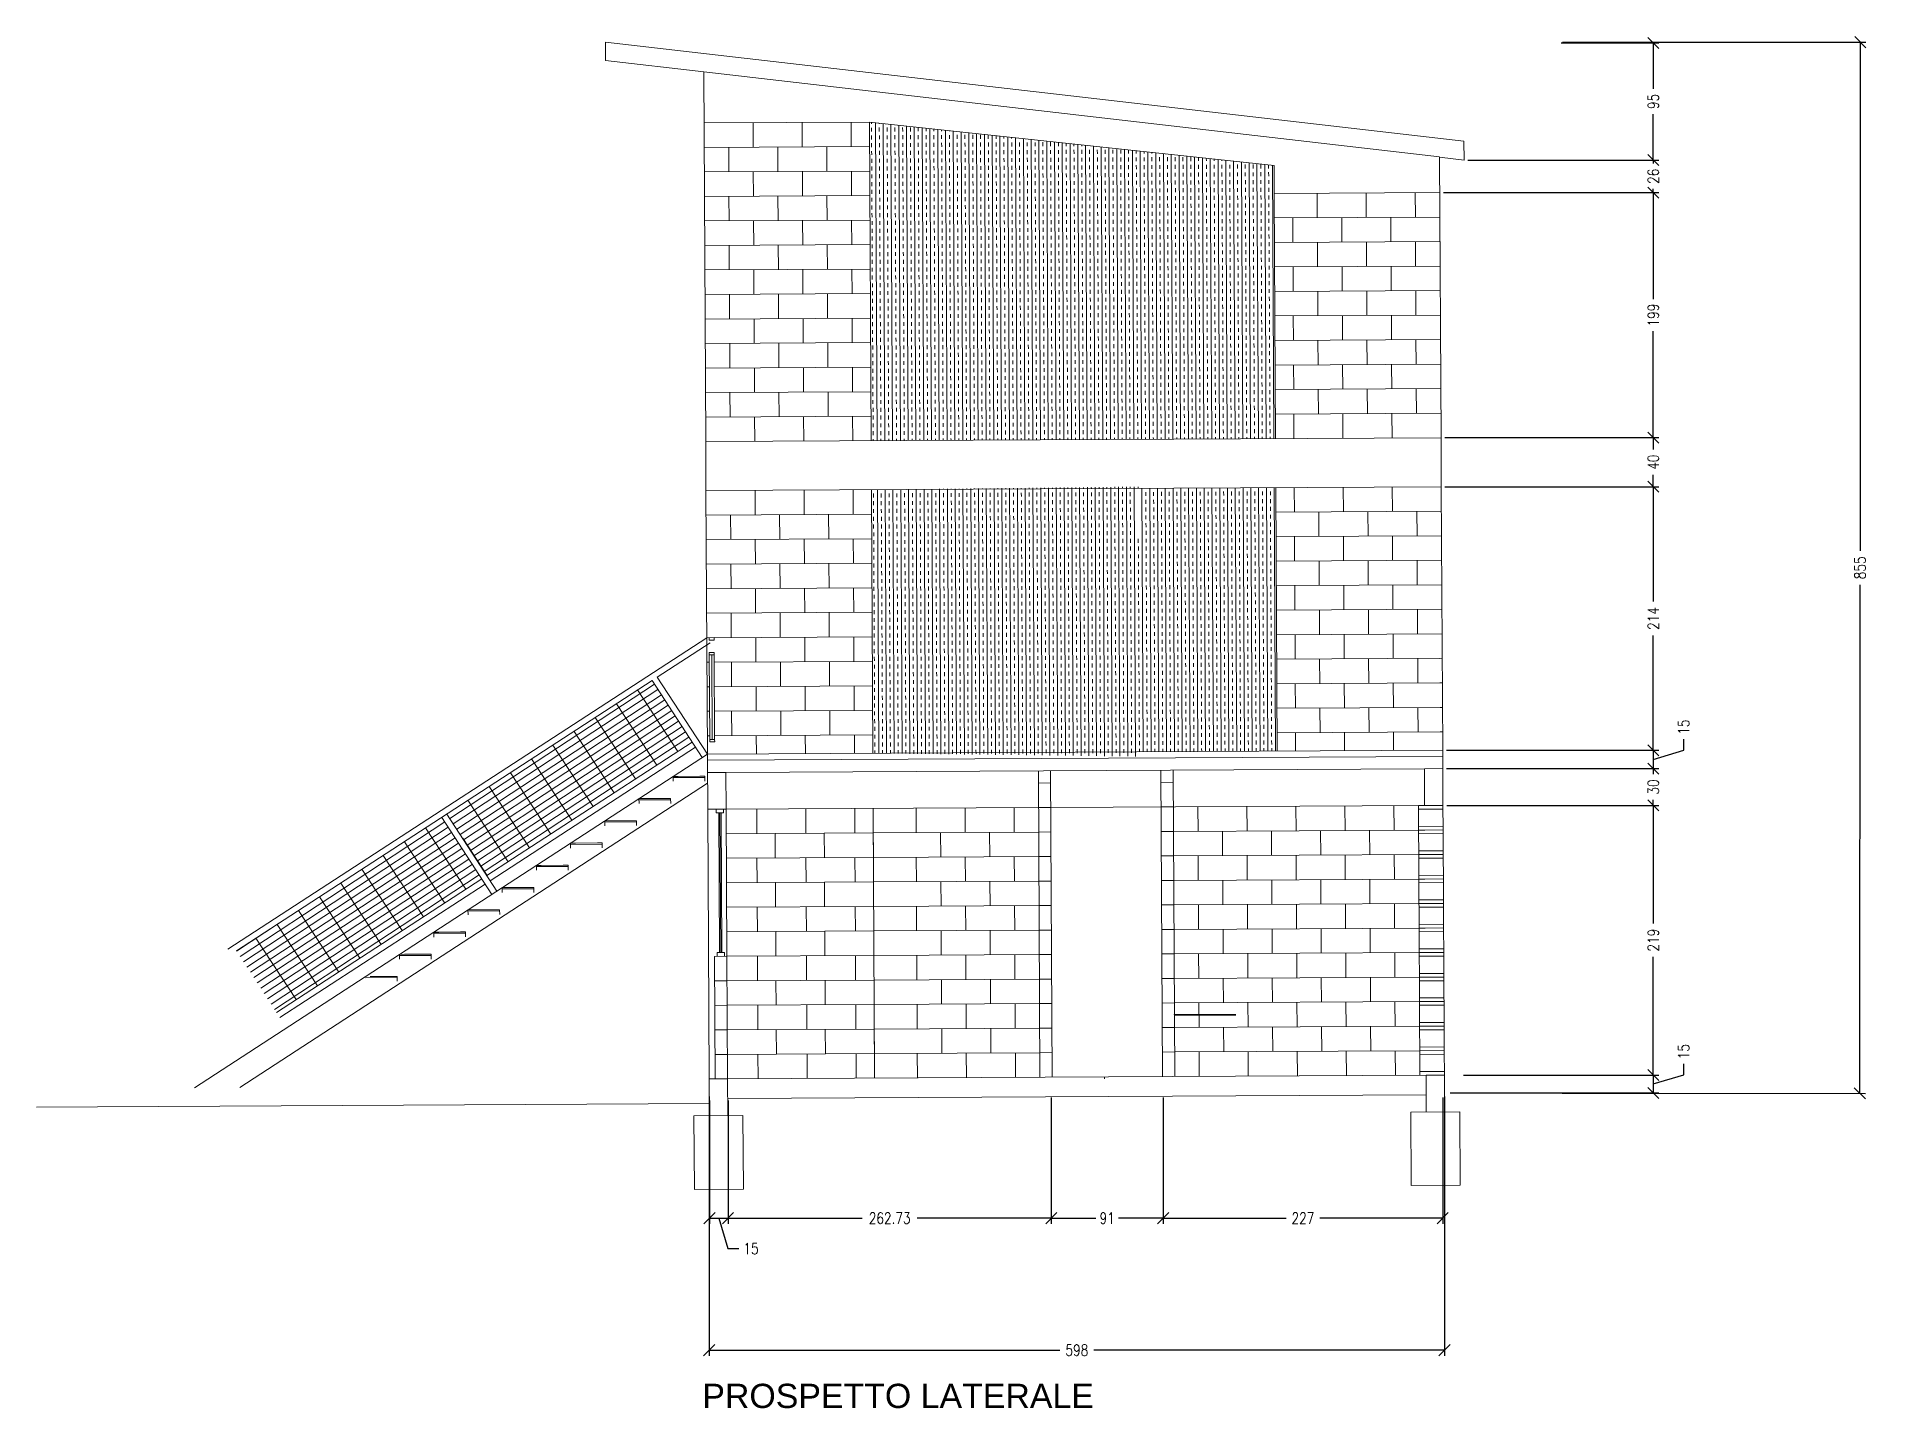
# Model space of a CAD drawing. Header units: inches. Extents: x 1.3 to 73.4, y 23.5 to 53.
# Drawn here: x 1.34 to 31.12, y 23.48 to 45.78 of the extents above; entities that cross this region are included whole.
import ezdxf

# ---------------------------------------------------------------- set-up
doc = ezdxf.new("R2010")
doc.units = ezdxf.units.IN
doc.header["$MEASUREMENT"] = 0
doc.layers.get('DEFPOINTS').update_dxf_attribs({"color": 210})
for name, color, linetype, lineweight in [('A-ANNO-NOTE', 7, 'Continuous', 35), ('A-ELEV-MBE1', 7, 'Continuous', 35), ('A-ELEV-PATT', 8, 'Continuous', 18), ('A-GLAZ-FULL', 4, 'Continuous', 25), ('A-SECT-MCUT', 7, 'Continuous', 35)]:
    doc.layers.add(name, color=color, linetype=linetype, lineweight=lineweight)
doc.styles.add('E-ROMANS', font='romans.shx', dxfattribs={"width": 0.8})
doc.styles.get("Standard").update_dxf_attribs({"font": 'Arial.ttf'})
doc.dimstyles.new('Copy of E-0050_TICK_18', dxfattribs={"dimscale": 0.001, "dimtxt": 90, "dimasz": 90, "dimexe": 45, "dimexo": 30, "dimgap": 45, "dimtad": 0, "dimlfac": 50, "dimzin": 0, "dimdsep": 46, "dimtxsty": 'E-ROMANS', "dimblk": 'OBLIQUE', "dimblk1": 'OBLIQUE', "dimblk2": 'OBLIQUE', "dimcen": 45, "dimclrd": 256, "dimclre": 256, "dimclrt": 256, "dimadec": 0, "dimazin": 0, "dimtfac": 1, "dimtmove": 1, "dimatfit": 3, "dimldrblk": 'OPEN90', "dimfxl": 1, "dimtfill": 1, "dimtolj": 1, "dimtzin": 0, "dimarcsym": 0})
doc.dimstyles.new('E-0050_TICK_18', dxfattribs={"dimscale": 0.001, "dimtxt": 90, "dimasz": 90, "dimexe": 45, "dimexo": 30, "dimgap": 45, "dimtad": 0, "dimzin": 0, "dimdsep": 46, "dimtxsty": 'E-ROMANS', "dimblk": 'OBLIQUE', "dimcen": 45, "dimclrd": 256, "dimclre": 256, "dimclrt": 256, "dimadec": 0, "dimazin": 0, "dimtfac": 1, "dimtmove": 1, "dimatfit": 3, "dimldrblk": 'OPEN90', "dimfxl": 1, "dimtfill": 1, "dimtolj": 1, "dimtzin": 0, "dimarcsym": 0})
doc.dimstyles.new('E-0200_TICK_12', dxfattribs={"dimscale": 0.001, "dimtxt": 240, "dimasz": 240, "dimexe": 120, "dimexo": 80, "dimgap": 120, "dimtad": 0, "dimzin": 0, "dimdsep": 46, "dimtxsty": 'E-ROMANS', "dimblk": 'OBLIQUE', "dimcen": 120, "dimclrd": 256, "dimclre": 256, "dimclrt": 256, "dimadec": 0, "dimazin": 0, "dimtfac": 1, "dimtmove": 1, "dimatfit": 3, "dimldrblk": 'OPEN90', "dimfxl": 1, "dimtfill": 1, "dimtolj": 1, "dimtzin": 0, "dimlwd": -1, "dimarcsym": 0})

msp = doc.modelspace()

# ---------------------------------------------------------------- texts
at = {"insert": (12.16383, 23.8812), "char_height": 0.3943707, "attachment_point": 1}
msp.add_mtext_dynamic_manual_height_columns('PROSPETTO LATERALE', width=7.5539404, gutter_width=1, heights=[0], dxfattribs=at)

# ---------------------------------------------------------------- blocks, each defined once
blk = doc.blocks.new('_Oblique')
at = {"color": 0, "linetype": 'ByBlock', "lineweight": -2}
blk.add_line((-0.5, -0.5), (0.5, 0.5), dxfattribs=at)
blk = doc.blocks.new('*D67')
at = {"lineweight": -2, "transparency": 16777216}
for p, q in [((12.275, 28.553), (12.275, 24.337)), ((24.232, 28.553), (24.232, 24.337)), ((12.275, 24.427), (17.979, 24.427)), ((24.232, 24.427), (18.529, 24.427))]:
    blk.add_line(p, q, dxfattribs=at)
at = {"layer": 'DEFPOINTS', "color": 0, "transparency": 16777216}
for p in [(12.275, 28.613), (24.232, 28.613), (24.232, 24.427)]:
    blk.add_point(p, dxfattribs=at)
at = {"lineweight": -2, "transparency": 16777216, "xscale": 0.18, "yscale": 0.18, "zscale": 0.18, "rotation": 180}
blk.add_blockref('_Oblique', (12.275, 24.427), dxfattribs=at)
at = {"lineweight": -2, "transparency": 16777216, "xscale": 0.18, "yscale": 0.18, "zscale": 0.18}
blk.add_blockref('_Oblique', (24.232, 24.427), dxfattribs=at)
at = {"lineweight": 0, "transparency": 16777216, "insert": (18.254, 24.427), "char_height": 0.18, "attachment_point": 5, "style": 'E-ROMANS', "bg_fill": 3, "box_fill_scale": 1.25, "bg_fill_color": 256, "bg_fill_true_color": 13158600, "bg_fill_transparency": 0}
blk.add_mtext('\\A1;598', dxfattribs=at)
blk = doc.blocks.new('_Open90')
at = {"color": 0, "linetype": 'ByBlock', "lineweight": -2}
for p, q in [((0, 0), (-1, 0)), ((-0.5, 0.5), (0, 0)), ((0, 0), (-0.5, -0.5))]:
    blk.add_line(p, q, dxfattribs=at)
blk = doc.blocks.new('*D68')
at = {"lineweight": -2, "transparency": 16777216}
for p, q in [((26.153, 45.695), (31.084, 45.693)), ((30.994, 45.693), (30.99, 37.422)), ((30.986, 28.601), (30.99, 36.872)), ((26.145, 28.603), (31.076, 28.601))]:
    blk.add_line(p, q, dxfattribs=at)
at = {"layer": 'DEFPOINTS', "color": 0, "transparency": 16777216}
for p in [(26.093, 45.695), (26.085, 28.603), (30.986, 28.601)]:
    blk.add_point(p, dxfattribs=at)
at = {"lineweight": -2, "transparency": 16777216, "xscale": 0.18, "yscale": 0.18, "zscale": 0.18}
for p, rotation in [((30.994, 45.693), 89.97429048976143), ((30.986, 28.601), 269.9742904897615)]:
    blk.add_blockref('_Oblique', p, dxfattribs=dict(at, rotation=rotation))
at = {"lineweight": 0, "transparency": 16777216, "insert": (30.99, 37.147), "char_height": 0.18, "attachment_point": 5, "rotation": 89.9743, "style": 'E-ROMANS', "bg_fill": 3, "box_fill_scale": 1.25, "bg_fill_color": 256, "bg_fill_true_color": 13158600, "bg_fill_transparency": 0}
blk.add_mtext('\\A1;855', dxfattribs=at)
blk = doc.blocks.new('*D69')
at = {"lineweight": -2, "transparency": 16777216}
for p, q in [((26.129, 45.681), (27.718, 45.681)), ((27.628, 45.681), (27.628, 44.936)), ((27.628, 43.777), (27.628, 44.523)), ((26.129, 43.777), (27.718, 43.777))]:
    blk.add_line(p, q, dxfattribs=at)
at = {"layer": 'DEFPOINTS', "color": 0, "transparency": 16777216}
for p in [(26.069, 45.681), (26.069, 43.777), (27.628, 43.777)]:
    blk.add_point(p, dxfattribs=at)
at = {"lineweight": -2, "transparency": 16777216, "xscale": 0.18, "yscale": 0.18, "zscale": 0.18}
for p, rotation in [((27.628, 45.681), 90), ((27.628, 43.777), 270)]:
    blk.add_blockref('_Oblique', p, dxfattribs=dict(at, rotation=rotation))
at = {"lineweight": 0, "transparency": 16777216, "insert": (27.628, 44.729), "char_height": 0.18, "attachment_point": 5, "rotation": 90, "style": 'E-ROMANS', "bg_fill": 3, "box_fill_scale": 1.25, "bg_fill_color": 256, "bg_fill_true_color": 13158600, "bg_fill_transparency": 0}
blk.add_mtext('\\A1;95', dxfattribs=at)
blk = doc.blocks.new('*D100')
at = {"lineweight": -2, "transparency": 16777216}
for p, q in [((27.628, 43.777), (27.628, 43.957)), ((24.611, 43.777), (27.718, 43.777)), ((27.628, 43.777), (27.628, 43.719)), ((24.215, 43.248), (27.718, 43.248)), ((27.628, 43.248), (27.628, 43.306)), ((27.628, 43.248), (27.628, 43.068))]:
    blk.add_line(p, q, dxfattribs=at)
at = {"layer": 'DEFPOINTS', "color": 0, "transparency": 16777216}
for p in [(24.551, 43.777), (24.155, 43.248)]:
    blk.add_point(p, dxfattribs=at)
at = {"lineweight": -2, "transparency": 16777216, "xscale": 0.18, "yscale": 0.18, "zscale": 0.18}
for p, rotation in [((27.628, 43.777), 270), ((27.628, 43.248), 90)]:
    blk.add_blockref('_Oblique', p, dxfattribs=dict(at, rotation=rotation))
at = {"lineweight": 0, "transparency": 16777216, "insert": (27.628, 43.513), "char_height": 0.18, "attachment_point": 5, "rotation": 90, "style": 'E-ROMANS', "bg_fill": 3, "box_fill_scale": 1.25, "bg_fill_color": 256, "bg_fill_true_color": 13158600, "bg_fill_transparency": 0}
blk.add_mtext('\\A1;26', dxfattribs=at)
at = {"layer": 'DEFPOINTS', "color": 0, "transparency": 16777216}
blk.add_point((27.628, 43.248), dxfattribs=at)
blk = doc.blocks.new('*D101')
at = {"lineweight": -2, "transparency": 16777216}
for p, q in [((24.215, 43.248), (27.718, 43.248)), ((27.628, 43.248), (27.628, 41.517)), ((27.628, 39.263), (27.628, 40.994)), ((24.236, 39.263), (27.718, 39.263))]:
    blk.add_line(p, q, dxfattribs=at)
at = {"layer": 'DEFPOINTS', "color": 0, "transparency": 16777216}
for p in [(24.155, 43.248), (24.176, 39.263), (27.628, 39.263)]:
    blk.add_point(p, dxfattribs=at)
at = {"lineweight": -2, "transparency": 16777216, "xscale": 0.18, "yscale": 0.18, "zscale": 0.18}
for p, rotation in [((27.628, 43.248), 90), ((27.628, 39.263), 270)]:
    blk.add_blockref('_Oblique', p, dxfattribs=dict(at, rotation=rotation))
at = {"lineweight": 0, "transparency": 16777216, "insert": (27.628, 41.255), "char_height": 0.18, "attachment_point": 5, "rotation": 90, "style": 'E-ROMANS', "bg_fill": 3, "box_fill_scale": 1.25, "bg_fill_color": 256, "bg_fill_true_color": 13158600, "bg_fill_transparency": 0}
blk.add_mtext('\\A1;199', dxfattribs=at)
blk = doc.blocks.new('*D102')
at = {"lineweight": -2, "transparency": 16777216}
for p, q in [((24.236, 39.263), (27.718, 39.263)), ((27.628, 39.263), (27.628, 39.071)), ((24.24, 38.465), (27.718, 38.465)), ((27.628, 38.465), (27.628, 38.657))]:
    blk.add_line(p, q, dxfattribs=at)
at = {"layer": 'DEFPOINTS', "color": 0, "transparency": 16777216}
for p in [(24.176, 39.263), (24.18, 38.465), (27.628, 38.465)]:
    blk.add_point(p, dxfattribs=at)
at = {"lineweight": -2, "transparency": 16777216, "xscale": 0.18, "yscale": 0.18, "zscale": 0.18}
for p, rotation in [((27.628, 39.263), 90), ((27.628, 38.465), 270)]:
    blk.add_blockref('_Oblique', p, dxfattribs=dict(at, rotation=rotation))
at = {"lineweight": 0, "transparency": 16777216, "insert": (27.628, 38.864), "char_height": 0.18, "attachment_point": 5, "rotation": 90, "style": 'E-ROMANS', "bg_fill": 3, "box_fill_scale": 1.25, "bg_fill_color": 256, "bg_fill_true_color": 13158600, "bg_fill_transparency": 0}
blk.add_mtext('\\A1;40', dxfattribs=at)
blk = doc.blocks.new('*D103')
at = {"lineweight": -2, "transparency": 16777216}
for p, q in [((24.24, 38.465), (27.718, 38.465)), ((27.628, 38.465), (27.628, 36.602)), ((27.628, 34.181), (27.628, 36.045)), ((24.263, 34.181), (27.718, 34.181))]:
    blk.add_line(p, q, dxfattribs=at)
at = {"layer": 'DEFPOINTS', "color": 0, "transparency": 16777216}
for p in [(24.18, 38.465), (24.203, 34.181), (27.628, 34.181)]:
    blk.add_point(p, dxfattribs=at)
at = {"lineweight": -2, "transparency": 16777216, "xscale": 0.18, "yscale": 0.18, "zscale": 0.18}
for p, rotation in [((27.628, 38.465), 90), ((27.628, 34.181), 270)]:
    blk.add_blockref('_Oblique', p, dxfattribs=dict(at, rotation=rotation))
at = {"lineweight": 0, "transparency": 16777216, "insert": (27.628, 36.323), "char_height": 0.18, "attachment_point": 5, "rotation": 90, "style": 'E-ROMANS', "bg_fill": 3, "box_fill_scale": 1.25, "bg_fill_color": 256, "bg_fill_true_color": 13158600, "bg_fill_transparency": 0}
blk.add_mtext('\\A1;214', dxfattribs=at)
blk = doc.blocks.new('*D104')
at = {"lineweight": -2, "transparency": 16777216}
for p, q in [((28.123, 34.18), (28.123, 34.36)), ((24.263, 34.181), (27.718, 34.181)), ((27.628, 34.181), (27.628, 33.882)), ((27.628, 34.031), (28.123, 34.18)), ((24.264, 33.882), (27.718, 33.882))]:
    blk.add_line(p, q, dxfattribs=at)
at = {"layer": 'DEFPOINTS', "color": 0, "transparency": 16777216}
for p in [(24.203, 34.181), (24.204, 33.882), (27.628, 33.882)]:
    blk.add_point(p, dxfattribs=at)
at = {"lineweight": -2, "transparency": 16777216, "xscale": 0.18, "yscale": 0.18, "zscale": 0.18}
for p, rotation in [((27.628, 34.181), 90), ((27.628, 33.882), 270)]:
    blk.add_blockref('_Oblique', p, dxfattribs=dict(at, rotation=rotation))
at = {"lineweight": 0, "transparency": 16777216, "insert": (28.123, 34.556), "char_height": 0.18, "attachment_point": 5, "rotation": 90, "style": 'E-ROMANS', "bg_fill": 3, "box_fill_scale": 1.25, "bg_fill_color": 256, "bg_fill_true_color": 13158600, "bg_fill_transparency": 0}
blk.add_mtext('\\A1;15', dxfattribs=at)
blk = doc.blocks.new('*D105')
at = {"lineweight": -2, "transparency": 16777216}
for p, q in [((24.264, 33.882), (27.718, 33.882)), ((27.628, 33.882), (27.628, 33.79)), ((27.628, 33.284), (27.628, 33.376)), ((24.268, 33.284), (27.718, 33.284))]:
    blk.add_line(p, q, dxfattribs=at)
at = {"layer": 'DEFPOINTS', "color": 0, "transparency": 16777216}
for p in [(24.204, 33.882), (24.208, 33.284)]:
    blk.add_point(p, dxfattribs=at)
at = {"lineweight": -2, "transparency": 16777216, "xscale": 0.18, "yscale": 0.18, "zscale": 0.18}
for p, rotation in [((27.628, 33.882), 90), ((27.628, 33.284), 270)]:
    blk.add_blockref('_Oblique', p, dxfattribs=dict(at, rotation=rotation))
at = {"lineweight": 0, "transparency": 16777216, "insert": (27.628, 33.583), "char_height": 0.18, "attachment_point": 5, "rotation": 90, "style": 'E-ROMANS', "bg_fill": 3, "box_fill_scale": 1.25, "bg_fill_color": 256, "bg_fill_true_color": 13158600, "bg_fill_transparency": 0}
blk.add_mtext('\\A1;30', dxfattribs=at)
at = {"layer": 'DEFPOINTS', "color": 0, "transparency": 16777216}
blk.add_point((27.628, 33.284), dxfattribs=at)
blk = doc.blocks.new('*D106')
at = {"lineweight": -2, "transparency": 16777216}
for p, q in [((24.268, 33.284), (27.718, 33.284)), ((27.628, 33.284), (27.628, 31.364)), ((27.628, 28.901), (27.628, 30.821)), ((24.54, 28.901), (27.718, 28.901))]:
    blk.add_line(p, q, dxfattribs=at)
at = {"layer": 'DEFPOINTS', "color": 0, "transparency": 16777216}
for p in [(24.208, 33.284), (24.48, 28.901), (27.628, 28.901)]:
    blk.add_point(p, dxfattribs=at)
at = {"lineweight": -2, "transparency": 16777216, "xscale": 0.18, "yscale": 0.18, "zscale": 0.18}
for p, rotation in [((27.628, 33.284), 90), ((27.628, 28.901), 270)]:
    blk.add_blockref('_Oblique', p, dxfattribs=dict(at, rotation=rotation))
at = {"lineweight": 0, "transparency": 16777216, "insert": (27.628, 31.093), "char_height": 0.18, "attachment_point": 5, "rotation": 90, "style": 'E-ROMANS', "bg_fill": 3, "box_fill_scale": 1.25, "bg_fill_color": 256, "bg_fill_true_color": 13158600, "bg_fill_transparency": 0}
blk.add_mtext('\\A1;219', dxfattribs=at)
blk = doc.blocks.new('*D107')
at = {"lineweight": -2, "transparency": 16777216}
for p, q in [((24.54, 28.901), (27.718, 28.901)), ((27.628, 28.756), (28.123, 28.904)), ((27.628, 28.901), (27.628, 28.61)), ((28.123, 28.904), (28.123, 29.084)), ((24.323, 28.61), (27.718, 28.61))]:
    blk.add_line(p, q, dxfattribs=at)
at = {"layer": 'DEFPOINTS', "color": 0, "transparency": 16777216}
for p in [(24.48, 28.901), (24.263, 28.61), (27.628, 28.61)]:
    blk.add_point(p, dxfattribs=at)
at = {"lineweight": -2, "transparency": 16777216, "xscale": 0.18, "yscale": 0.18, "zscale": 0.18}
for p, rotation in [((27.628, 28.901), 90), ((27.628, 28.61), 270)]:
    blk.add_blockref('_Oblique', p, dxfattribs=dict(at, rotation=rotation))
at = {"lineweight": 0, "transparency": 16777216, "insert": (28.123, 29.28), "char_height": 0.18, "attachment_point": 5, "rotation": 90, "style": 'E-ROMANS', "bg_fill": 3, "box_fill_scale": 1.25, "bg_fill_color": 256, "bg_fill_true_color": 13158600, "bg_fill_transparency": 0}
blk.add_mtext('\\A1;15', dxfattribs=at)
blk = doc.blocks.new('*D63')
at = {"lineweight": -2, "transparency": 16777216}
for p, q in [((12.28, 28.484), (12.28, 26.484)), ((12.583, 28.484), (12.583, 26.484)), ((12.28, 26.574), (12.583, 26.574)), ((12.432, 26.574), (12.58, 26.079)), ((12.58, 26.079), (12.76, 26.079))]:
    blk.add_line(p, q, dxfattribs=at)
at = {"layer": 'DEFPOINTS', "color": 0, "transparency": 16777216}
for p in [(12.28, 28.544), (12.583, 28.544), (12.583, 26.574)]:
    blk.add_point(p, dxfattribs=at)
at = {"lineweight": -2, "transparency": 16777216, "xscale": 0.18, "yscale": 0.18, "zscale": 0.18, "rotation": 180}
blk.add_blockref('_Oblique', (12.28, 26.574), dxfattribs=at)
at = {"lineweight": -2, "transparency": 16777216, "xscale": 0.18, "yscale": 0.18, "zscale": 0.18}
blk.add_blockref('_Oblique', (12.583, 26.574), dxfattribs=at)
at = {"lineweight": 0, "transparency": 16777216, "insert": (12.956, 26.079), "char_height": 0.18, "attachment_point": 5, "style": 'E-ROMANS', "bg_fill": 3, "box_fill_scale": 1.25, "bg_fill_color": 256, "bg_fill_true_color": 13158600, "bg_fill_transparency": 0}
blk.add_mtext('\\A1;15', dxfattribs=at)
blk = doc.blocks.new('*D64')
at = {"lineweight": -2, "transparency": 16777216}
for p, q in [((12.583, 28.484), (12.583, 26.484)), ((17.838, 28.534), (17.838, 26.484)), ((12.583, 26.574), (14.764, 26.574)), ((17.838, 26.574), (15.657, 26.574))]:
    blk.add_line(p, q, dxfattribs=at)
at = {"layer": 'DEFPOINTS', "color": 0, "transparency": 16777216}
for p in [(12.583, 28.544), (17.838, 28.594), (17.838, 26.574)]:
    blk.add_point(p, dxfattribs=at)
at = {"lineweight": -2, "transparency": 16777216, "xscale": 0.18, "yscale": 0.18, "zscale": 0.18, "rotation": 180}
blk.add_blockref('_Oblique', (12.583, 26.574), dxfattribs=at)
at = {"lineweight": -2, "transparency": 16777216, "xscale": 0.18, "yscale": 0.18, "zscale": 0.18}
blk.add_blockref('_Oblique', (17.838, 26.574), dxfattribs=at)
at = {"lineweight": 0, "transparency": 16777216, "insert": (15.21, 26.574), "char_height": 0.18, "attachment_point": 5, "style": 'E-ROMANS', "bg_fill": 3, "box_fill_scale": 1.25, "bg_fill_color": 256, "bg_fill_true_color": 13158600, "bg_fill_transparency": 0}
blk.add_mtext('\\A1;262.73', dxfattribs=at)
blk = doc.blocks.new('*D65')
at = {"lineweight": -2, "transparency": 16777216}
for p, q in [((17.838, 28.534), (17.838, 26.484)), ((19.657, 28.534), (19.657, 26.484)), ((17.838, 26.574), (18.561, 26.574)), ((19.657, 26.574), (18.933, 26.574))]:
    blk.add_line(p, q, dxfattribs=at)
at = {"layer": 'DEFPOINTS', "color": 0, "transparency": 16777216}
for p in [(17.838, 28.594), (19.657, 28.594), (19.657, 26.574)]:
    blk.add_point(p, dxfattribs=at)
at = {"lineweight": -2, "transparency": 16777216, "xscale": 0.18, "yscale": 0.18, "zscale": 0.18, "rotation": 180}
blk.add_blockref('_Oblique', (17.838, 26.574), dxfattribs=at)
at = {"lineweight": -2, "transparency": 16777216, "xscale": 0.18, "yscale": 0.18, "zscale": 0.18}
blk.add_blockref('_Oblique', (19.657, 26.574), dxfattribs=at)
at = {"lineweight": 0, "transparency": 16777216, "insert": (18.747, 26.574), "char_height": 0.18, "attachment_point": 5, "style": 'E-ROMANS', "bg_fill": 3, "box_fill_scale": 1.25, "bg_fill_color": 256, "bg_fill_true_color": 13158600, "bg_fill_transparency": 0}
blk.add_mtext('\\A1;91', dxfattribs=at)
blk = doc.blocks.new('*D66')
at = {"lineweight": -2, "transparency": 16777216}
for p, q in [((19.657, 28.534), (19.657, 26.484)), ((24.204, 28.534), (24.204, 26.484)), ((19.657, 26.574), (21.655, 26.574)), ((24.204, 26.574), (22.205, 26.574))]:
    blk.add_line(p, q, dxfattribs=at)
at = {"layer": 'DEFPOINTS', "color": 0, "transparency": 16777216}
for p in [(19.657, 28.594), (24.204, 28.594), (24.204, 26.574)]:
    blk.add_point(p, dxfattribs=at)
at = {"lineweight": -2, "transparency": 16777216, "xscale": 0.18, "yscale": 0.18, "zscale": 0.18, "rotation": 180}
blk.add_blockref('_Oblique', (19.657, 26.574), dxfattribs=at)
at = {"lineweight": -2, "transparency": 16777216, "xscale": 0.18, "yscale": 0.18, "zscale": 0.18}
blk.add_blockref('_Oblique', (24.204, 26.574), dxfattribs=at)
at = {"lineweight": 0, "transparency": 16777216, "insert": (21.93, 26.574), "char_height": 0.18, "attachment_point": 5, "style": 'E-ROMANS', "bg_fill": 3, "box_fill_scale": 1.25, "bg_fill_color": 256, "bg_fill_true_color": 13158600, "bg_fill_transparency": 0}
blk.add_mtext('\\A1;227', dxfattribs=at)

# ---------------------------------------------------------------- dimensions: what is measured, and where the dimension line sits
at = {"color": 7, "lineweight": 0}
dim = msp.add_aligned_dim(p1=(26.09274, 45.69512), p2=(26.08507, 28.60296), distance=4.9009, dimstyle='Copy of E-0050_TICK_18', override={"dimscale": 0.002, "dimdec": 0}, dxfattribs=at)
dim.commit()
dim.dimension.update_dxf_attribs({"geometry": '*D68', "text_midpoint": (30.98981, 37.14684)})

# ---------------------------------------------------------------- hatches: boundary and pattern name
at = {"layer": 'A-ELEV-PATT', "lineweight": 0}
h = msp.add_hatch(dxfattribs=at)
h.set_pattern_fill('TRANS', scale=0.019928, angle=0.303195, style=0)
h.set_pattern_definition([(90.303195, (609.73871, -73.08562), (-0.126543666, -0.000669643), []), (90.303195, (609.67544, -73.08596), (-0.126543666, -0.000669643), [0.06327272, -0.06327272])])
h.paths.add_polyline_path([(21.46452, 43.23396), (21.46212, 43.68712), (14.8819, 44.39484), (14.90932, 39.21353), (21.48561, 39.24833)])
h.paths.add_polyline_path([(19.26017, 38.46544), (14.91354, 38.4164), (14.93621, 34.13185), (19.22076, 34.08125)])
h.paths.add_polyline_path([(21.48983, 38.4512), (19.19809, 38.43908), (19.22076, 34.15453), (21.5125, 34.16665)])
h = msp.add_hatch(dxfattribs=at)
h.set_pattern_fill('GRATE', scale=0.129535, angle=123.303195, style=0)
h.set_pattern_definition([(213.303195, (609.73871, -73.08562), (0.056454312, -0.085933034), []), (303.303195, (609.7387, -73.08562), (0.34373214, 0.22581725), [])])
h.paths.add_polyline_path([(11.99941, 34.31388), (11.34847, 35.31478), (8.01025, 33.14373), (8.66119, 32.14284)])
h.paths.add_polyline_path([(7.92672, 33.08941), (4.5885, 30.91836), (5.23944, 29.91746), (8.57766, 32.08851)])

# ---------------------------------------------------------------- linework, layer by layer
at = {"color": 7, "lineweight": 0}
msp.add_line((18.70573, 28.83666), (18.70573, 28.8707), dxfattribs=at)
at = {"layer": 'A-ELEV-MBE1', "color": 7, "lineweight": 0}
for p, q in [((12.21902, 39.19929), (12.18722, 45.2092)), ((12.98873, 44.38483), (12.99084, 43.98626)), ((13.78586, 44.38904), (13.78797, 43.99048)), ((14.58298, 44.39326), (14.58509, 43.9947)), ((14.8819, 44.39484), (14.90932, 39.21353)), ((21.46212, 43.68712), (14.8819, 44.39484)), ((12.59228, 43.98415), (12.59439, 43.58559)), ((13.3894, 43.98837), (13.39151, 43.58981)), ((14.18653, 43.99259), (14.18864, 43.59403)), ((24.15177, 43.82315), (24.17591, 39.26257)), ((12.99295, 43.5877), (12.99506, 43.18914)), ((13.79007, 43.59192), (13.79218, 43.19336)), ((14.5872, 43.59614), (14.58931, 43.19757)), ((21.46452, 43.23396), (21.46212, 43.68712)), ((13.39362, 43.19125), (13.39573, 42.79268)), ((14.19075, 43.19547), (14.19286, 42.7969)), ((21.46452, 43.23396), (21.48561, 39.24833)), ((22.162, 43.23765), (22.16411, 42.83909)), ((22.95913, 43.24187), (22.96124, 42.8433)), ((23.75625, 43.24608), (23.75836, 42.84752)), ((12.5965, 43.18703), (12.5986, 42.78847)), ((12.99717, 42.79058), (12.99928, 42.39201)), ((13.79429, 42.79479), (13.7964, 42.39623)), ((14.59142, 42.79901), (14.59353, 42.40045)), ((21.76555, 42.83698), (21.76766, 42.43841)), ((22.56267, 42.84119), (22.56478, 42.44263)), ((23.3598, 42.84541), (23.36191, 42.44685)), ((12.60071, 42.3899), (12.60282, 41.99134)), ((13.39784, 42.39412), (13.39995, 41.99556)), ((14.19496, 42.39834), (14.19707, 41.99978)), ((22.16622, 42.44052), (22.16833, 42.04196)), ((22.96334, 42.44474), (22.96545, 42.04618)), ((23.76047, 42.44896), (23.76258, 42.0504)), ((14.59564, 42.00189), (14.59775, 41.60332)), ((21.76977, 42.03985), (21.77187, 41.64129)), ((22.56689, 42.04407), (22.569, 41.64551)), ((23.36402, 42.04829), (23.36613, 41.64972)), ((13.00139, 41.99345), (13.00349, 41.59489)), ((13.79851, 41.99767), (13.80062, 41.59911)), ((12.60493, 41.59278), (12.60704, 41.19422)), ((13.40206, 41.597), (13.40417, 41.19843)), ((14.19918, 41.60121), (14.20129, 41.20265)), ((22.17044, 41.6434), (22.17255, 41.24483)), ((22.96756, 41.64762), (22.96967, 41.24905)), ((23.76469, 41.65183), (23.7668, 41.25327)), ((13.0056, 41.19632), (13.00771, 40.79776)), ((13.80273, 41.20054), (13.80484, 40.80198)), ((14.59985, 41.20476), (14.60196, 40.8062)), ((21.77398, 41.24273), (21.77609, 40.84416)), ((22.57111, 41.24694), (22.57322, 40.84838)), ((23.36823, 41.25116), (23.37034, 40.8526)), ((22.17466, 40.84627), (22.17676, 40.44771)), ((22.97178, 40.85049), (22.97389, 40.45193)), ((23.76891, 40.85471), (23.77102, 40.45615)), ((12.60915, 40.79565), (12.61126, 40.39709)), ((13.40628, 40.79987), (13.40838, 40.40131)), ((14.2034, 40.80409), (14.20551, 40.40553)), ((13.00982, 40.3992), (13.01193, 40.00064)), ((13.80695, 40.40342), (13.80906, 40.00485)), ((14.60407, 40.40764), (14.60618, 40.00907)), ((21.7782, 40.4456), (21.78031, 40.04704)), ((22.57533, 40.44982), (22.57744, 40.05126)), ((23.37245, 40.45404), (23.37456, 40.05547)), ((12.61337, 39.99853), (12.61548, 39.59996)), ((13.41049, 40.00275), (13.4126, 39.60418)), ((14.20762, 40.00696), (14.20973, 39.6084)), ((22.17887, 40.04915), (22.18098, 39.65058)), ((22.976, 40.05336), (22.97811, 39.6548)), ((23.77312, 40.05758), (23.77523, 39.65902)), ((21.78242, 39.64847), (21.78453, 39.24991)), ((22.57955, 39.65269), (22.58165, 39.25413)), ((23.37667, 39.65691), (23.37878, 39.25835)), ((13.01404, 39.60207), (13.01615, 39.20351)), ((13.81117, 39.60629), (13.81327, 39.20773)), ((14.60829, 39.61051), (14.6104, 39.21195)), ((24.17591, 39.26257), (12.21902, 39.19929)), ((12.21902, 39.19929), (12.22324, 38.40217)), ((24.17591, 39.26257), (24.18012, 38.46544)), ((12.22324, 38.40217), (24.18012, 38.46544)), ((21.48983, 38.4512), (21.5125, 34.16665)), ((21.78875, 38.45279), (21.79086, 38.05422)), ((22.58587, 38.457), (22.58798, 38.05844)), ((23.383, 38.46122), (23.38511, 38.06266)), ((24.2028, 34.18089), (24.18012, 38.46544)), ((12.22324, 38.40217), (12.24591, 34.11762)), ((13.02037, 38.40639), (13.02248, 38.00782)), ((13.81749, 38.4106), (13.8196, 38.01204)), ((14.61462, 38.41482), (14.61673, 38.01626)), ((14.91354, 38.4164), (14.93621, 34.13185)), ((14.91354, 38.4164), (14.93621, 34.13185)), ((12.62391, 38.00571), (12.62602, 37.60715)), ((13.42104, 38.00993), (13.42315, 37.61137)), ((14.21816, 38.01415), (14.22027, 37.61559)), ((22.18942, 38.05633), (22.19153, 37.65777)), ((22.98654, 38.06055), (22.98865, 37.66199)), ((23.78367, 38.06477), (23.78578, 37.66621)), ((13.02459, 37.60926), (13.02669, 37.2107)), ((13.82171, 37.61348), (13.82382, 37.21492)), ((14.61884, 37.6177), (14.62095, 37.21913)), ((21.79297, 37.65566), (21.79507, 37.2571)), ((22.59009, 37.65988), (22.5922, 37.26132)), ((23.38722, 37.6641), (23.38933, 37.26553)), ((22.19364, 37.25921), (22.19575, 36.86064)), ((22.99076, 37.26343), (22.99287, 36.86486)), ((23.78789, 37.26764), (23.79, 36.86908)), ((12.62813, 37.20859), (12.63024, 36.81003)), ((13.42526, 37.21281), (13.42737, 36.81424)), ((14.22238, 37.21702), (14.22449, 36.81846)), ((13.0288, 36.81213), (13.03091, 36.41357)), ((13.82593, 36.81635), (13.82804, 36.41779)), ((14.62305, 36.82057), (14.62516, 36.42201)), ((21.79718, 36.85854), (21.79929, 36.45997)), ((22.59431, 36.86275), (22.59642, 36.46419)), ((23.39143, 36.86697), (23.39354, 36.46841)), ((12.63235, 36.41146), (12.63446, 36.0129)), ((13.42948, 36.41568), (13.43158, 36.01712)), ((14.2266, 36.4199), (14.22871, 36.02134)), ((22.19786, 36.46208), (22.19996, 36.06352)), ((22.99498, 36.4663), (22.99709, 36.06774)), ((23.79211, 36.47052), (23.79422, 36.07196)), ((21.8014, 36.06141), (21.80351, 35.66285)), ((22.59853, 36.06563), (22.60064, 35.66707)), ((23.39565, 36.06985), (23.39776, 35.67128)), ((12.2359, 36.01079), (4.45064, 30.94756)), ((12.29022, 35.92726), (11.432, 35.3691)), ((13.03302, 36.01501), (13.03513, 35.61645)), ((13.83015, 36.01923), (13.83226, 35.62066)), ((14.62727, 36.02345), (14.62938, 35.62488)), ((12.63657, 35.61434), (12.63868, 35.21577)), ((13.43369, 35.61856), (13.4358, 35.21999)), ((14.23082, 35.62277), (14.23293, 35.22421)), ((22.20207, 35.66496), (22.20418, 35.26639)), ((22.9992, 35.66917), (23.00131, 35.27061)), ((23.79632, 35.67339), (23.79843, 35.27483)), ((11.34847, 35.31478), (4.5885, 30.91836)), ((13.03724, 35.21788), (13.03935, 34.81932)), ((13.83437, 35.2221), (13.83647, 34.82354)), ((14.63149, 35.22632), (14.6336, 34.82776)), ((21.80562, 35.26428), (21.80773, 34.86572)), ((22.60275, 35.2685), (22.60485, 34.86994)), ((23.39987, 35.27272), (23.40198, 34.87416)), ((22.20629, 34.86783), (22.2084, 34.46927)), ((23.00342, 34.87205), (23.00553, 34.47349)), ((23.80054, 34.87627), (23.80265, 34.4777)), ((12.64079, 34.81721), (12.6429, 34.41865)), ((13.43791, 34.82143), (13.44002, 34.42287)), ((14.23504, 34.82565), (14.23715, 34.42709)), ((11.99941, 34.31388), (8.66119, 32.14284)), ((13.04146, 34.42076), (13.04304, 34.12184)), ((13.83858, 34.42498), (13.84017, 34.12605)), ((14.63571, 34.42919), (14.63729, 34.13027)), ((21.80984, 34.46716), (21.81142, 34.16824)), ((22.60696, 34.47138), (22.60855, 34.17245)), ((23.40409, 34.4756), (23.40567, 34.17667)), ((12.24591, 34.11762), (3.90457, 28.69273)), ((12.05373, 34.23035), (8.71552, 32.05931)), ((12.24644, 34.01798), (12.24591, 34.11762)), ((24.2028, 34.18089), (24.20332, 34.08125)), ((11.68993, 33.73603), (12.20479, 33.73876)), ((11.76954, 33.75638), (12.12497, 33.75826)), ((12.24842, 33.6438), (4.64162, 28.69663)), ((11.13384, 33.37437), (11.6487, 33.3771)), ((11.21345, 33.39472), (11.56888, 33.3966)), ((12.25066, 33.22085), (12.27386, 28.83666)), ((12.54958, 33.22243), (17.63126, 33.24932)), ((13.04779, 33.22507), (13.04989, 32.82651)), ((13.84491, 33.22929), (13.84702, 32.83073)), ((14.64204, 33.23351), (14.64415, 32.83494)), ((15.63844, 33.23878), (15.64055, 32.84022)), ((16.43557, 33.243), (16.43768, 32.84443)), ((17.23269, 33.24722), (17.2348, 32.84865)), ((17.83054, 33.25038), (23.90862, 33.28254)), ((20.22191, 33.26303), (20.22402, 32.86447)), ((21.01904, 33.26725), (21.02115, 32.86869)), ((21.81617, 33.27147), (21.81827, 32.87291)), ((22.61329, 33.27569), (22.6154, 32.87713)), ((23.41042, 33.27991), (23.41253, 32.88134)), ((23.8093, 33.22223), (23.81077, 32.94324)), ((24.20786, 33.22434), (24.20933, 32.94535)), ((10.57775, 33.01271), (11.09261, 33.01544)), ((10.65736, 33.03306), (11.01279, 33.03494)), ((13.34882, 32.82809), (13.35093, 32.42953)), ((14.14594, 32.83231), (14.14805, 32.43374)), ((14.94307, 32.83653), (17.63337, 32.85076)), ((14.94307, 32.83653), (14.94518, 32.43796)), ((16.03912, 32.84233), (16.04122, 32.44376)), ((16.83624, 32.84654), (16.83835, 32.44798)), ((20.62259, 32.86658), (20.6247, 32.46802)), ((21.41971, 32.8708), (21.42182, 32.47224)), ((22.21684, 32.87502), (22.21895, 32.47645)), ((23.01396, 32.87924), (23.01607, 32.48067)), ((23.81141, 32.82367), (23.81288, 32.54468)), ((24.20997, 32.82578), (24.21144, 32.54678)), ((10.02166, 32.65105), (10.53652, 32.65378)), ((10.10127, 32.6714), (10.4567, 32.67328)), ((21.02326, 32.47013), (21.02537, 32.07156)), ((21.82038, 32.47435), (21.82249, 32.07578)), ((22.61751, 32.47856), (22.61962, 32.08)), ((23.41464, 32.48278), (23.41674, 32.08422)), ((9.46557, 32.28939), (9.98043, 32.29212)), ((9.54518, 32.30974), (9.90061, 32.31162)), ((13.052, 32.42794), (13.05411, 32.02938)), ((13.84913, 32.43216), (13.85124, 32.0336)), ((14.64626, 32.43638), (14.64836, 32.03782)), ((14.94518, 32.43796), (17.63548, 32.4522)), ((15.64266, 32.44165), (15.64477, 32.04309)), ((16.43979, 32.44587), (16.4419, 32.04731)), ((17.23691, 32.45009), (17.23902, 32.05153)), ((20.22613, 32.46591), (20.22824, 32.06735)), ((23.81351, 32.42511), (23.81499, 32.14611)), ((24.21208, 32.42722), (24.21355, 32.14822)), ((8.57766, 32.08851), (5.23944, 29.91746)), ((8.63198, 32.00498), (5.29377, 29.83393)), ((8.90948, 31.92773), (9.42434, 31.93046)), ((8.98909, 31.94808), (9.34452, 31.94997)), ((13.35304, 32.03096), (13.35514, 31.6324)), ((14.15016, 32.03518), (14.15227, 31.63662)), ((14.94729, 32.0394), (17.63758, 32.05364)), ((14.94729, 32.0394), (14.9494, 31.64084)), ((16.04333, 32.0452), (16.04544, 31.64664)), ((16.84046, 32.04942), (16.84257, 31.65086)), ((20.62681, 32.06946), (20.62891, 31.67089)), ((21.42393, 32.07367), (21.42604, 31.67511)), ((22.22106, 32.07789), (22.22317, 31.67933)), ((23.01818, 32.08211), (23.02029, 31.68355)), ((23.81562, 32.02654), (23.8171, 31.74755)), ((24.21419, 32.02865), (24.21566, 31.74966)), ((8.433, 31.58643), (8.78843, 31.58831)), ((13.05622, 31.63082), (13.05833, 31.23226)), ((13.85335, 31.63504), (13.85546, 31.23647)), ((14.65047, 31.63926), (14.65258, 31.24069)), ((14.9494, 31.64084), (17.63969, 31.65507)), ((15.64688, 31.64453), (15.64899, 31.24597)), ((16.44401, 31.64875), (16.44611, 31.25018)), ((17.24113, 31.65296), (17.24324, 31.2544)), ((20.23035, 31.66878), (20.23246, 31.27022)), ((21.02748, 31.673), (21.02959, 31.27444)), ((21.8246, 31.67722), (21.82671, 31.27866)), ((22.62173, 31.68144), (22.62384, 31.28288)), ((23.41885, 31.68566), (23.42096, 31.28709)), ((23.81773, 31.62798), (23.81921, 31.34899)), ((24.2163, 31.63009), (24.21777, 31.3511)), ((8.35339, 31.56608), (8.86825, 31.5688)), ((21.42815, 31.27655), (21.43026, 30.87799)), ((22.22527, 31.28077), (22.22738, 30.8822)), ((23.0224, 31.28498), (23.02451, 30.88642)), ((7.7973, 31.20442), (8.31216, 31.20714)), ((7.87691, 31.22477), (8.23234, 31.22665)), ((13.35725, 31.23384), (13.35936, 30.83528)), ((14.15438, 31.23806), (14.15649, 30.83949)), ((14.9515, 31.24227), (17.6418, 31.25651)), ((14.9515, 31.24227), (14.95361, 30.84371)), ((16.04755, 31.24807), (16.04966, 30.84951)), ((16.84468, 31.25229), (16.84679, 30.85373)), ((20.63102, 31.27233), (20.63313, 30.87377)), ((23.81984, 31.22942), (23.82132, 30.95042)), ((24.2184, 31.23153), (24.21988, 30.95253)), ((7.24121, 30.84276), (7.75607, 30.84548)), ((7.32082, 30.86311), (7.67625, 30.86499)), ((13.06044, 30.83369), (13.06255, 30.43513)), ((13.85757, 30.83791), (13.85968, 30.43935)), ((14.65469, 30.84213), (14.6568, 30.44357)), ((14.95361, 30.84371), (17.64391, 30.85795)), ((15.6511, 30.8474), (15.65321, 30.44884)), ((16.44822, 30.85162), (16.45033, 30.45306)), ((17.24535, 30.85584), (17.24746, 30.45728)), ((20.23457, 30.87166), (20.23668, 30.47309)), ((21.0317, 30.87588), (21.0338, 30.47731)), ((21.82882, 30.88009), (21.83093, 30.48153)), ((22.62595, 30.88431), (22.62806, 30.48575)), ((23.42307, 30.88853), (23.42518, 30.48997)), ((23.82195, 30.83086), (23.82343, 30.55186)), ((24.22051, 30.83296), (24.22199, 30.55397)), ((6.68512, 30.4811), (7.19998, 30.48382)), ((6.76473, 30.50145), (7.12016, 30.50333)), ((13.36147, 30.43671), (13.36358, 30.03815)), ((14.1586, 30.44093), (14.16071, 30.04237)), ((14.95572, 30.44515), (17.64602, 30.45939)), ((14.95572, 30.44515), (14.95783, 30.04659)), ((16.05177, 30.45095), (16.05388, 30.05239)), ((16.8489, 30.45517), (16.851, 30.0566)), ((20.63524, 30.4752), (20.63735, 30.07664)), ((21.43237, 30.47942), (21.43448, 30.08086)), ((22.22949, 30.48364), (22.2316, 30.08508)), ((23.02662, 30.48786), (23.02873, 30.0893)), ((23.82406, 30.43229), (23.82554, 30.1533)), ((24.22262, 30.4344), (24.2241, 30.15541)), ((22.63016, 30.08719), (22.63227, 29.68862)), ((23.42729, 30.09141), (23.4294, 29.69284)), ((13.06466, 30.03657), (13.06677, 29.63801)), ((13.86178, 30.04079), (13.86389, 29.64222)), ((14.65891, 30.045), (14.66102, 29.64644)), ((14.95783, 30.04659), (17.64813, 30.06082)), ((15.65532, 30.05028), (15.65743, 29.65171)), ((16.45244, 30.0545), (16.45455, 29.65593)), ((17.24957, 30.05871), (17.25168, 29.66015)), ((20.23879, 30.07453), (20.2409, 29.67597)), ((21.03591, 30.07875), (21.03802, 29.68019)), ((21.83304, 30.08297), (21.83515, 29.68441)), ((23.82617, 30.03373), (23.82765, 29.75474)), ((24.22473, 30.03584), (24.22621, 29.75685)), ((13.36569, 29.63959), (13.3678, 29.24102)), ((14.16282, 29.64381), (14.16492, 29.24524)), ((14.95994, 29.64802), (17.65024, 29.66226)), ((14.95994, 29.64802), (14.96205, 29.24946)), ((16.05599, 29.65382), (16.0581, 29.25526)), ((16.85311, 29.65804), (16.85522, 29.25948)), ((20.63946, 29.67808), (20.64157, 29.27952)), ((21.43659, 29.6823), (21.43869, 29.28373)), ((22.23371, 29.68652), (22.23582, 29.28795)), ((23.03084, 29.69073), (23.03295, 29.29217)), ((23.82828, 29.63517), (23.82975, 29.35617)), ((24.22684, 29.63728), (24.22832, 29.35828)), ((13.06888, 29.23944), (13.07099, 28.84088)), ((13.866, 29.24366), (13.86811, 28.8451)), ((14.66313, 29.24788), (14.66524, 28.84932)), ((14.96205, 29.24946), (17.65235, 29.2637)), ((15.65953, 29.25315), (15.66164, 28.85459)), ((16.45666, 29.25737), (16.45877, 28.85881)), ((17.25379, 29.26159), (17.25589, 28.86303)), ((20.24301, 29.27741), (20.24512, 28.87884)), ((21.04013, 29.28163), (21.04224, 28.88306)), ((21.83726, 29.28584), (21.83937, 28.88728)), ((22.63438, 29.29006), (22.63649, 28.8915)), ((23.43151, 29.29428), (23.43362, 28.89572)), ((23.83039, 29.2366), (23.83186, 28.95761)), ((24.22895, 29.23871), (24.23043, 28.95972))]:
    msp.add_line(p, q, dxfattribs=at)
for points in [[(14.8819, 44.39484), (12.19161, 44.38061)], [(14.88401, 43.99628), (12.19371, 43.98205)], [(14.88612, 43.59772), (12.19582, 43.58348)], [(14.88823, 43.19916), (12.19793, 43.18492)], [(21.46452, 43.23396), (24.15481, 43.24819)], [(14.89034, 42.80059), (12.20004, 42.78636)], [(21.46663, 42.83539), (24.15692, 42.84963)], [(14.89245, 42.40203), (12.20215, 42.38779)], [(21.46873, 42.43683), (24.15903, 42.45107)], [(14.89456, 42.00347), (12.20426, 41.98923)], [(21.47084, 42.03827), (24.16114, 42.05251)], [(14.89667, 41.60491), (12.20637, 41.59067)], [(21.47295, 41.63971), (24.16325, 41.65394)], [(14.89878, 41.20634), (12.20848, 41.19211)], [(21.47506, 41.24114), (24.16536, 41.25538)], [(14.90089, 40.80778), (12.21059, 40.79354)], [(21.47717, 40.84258), (24.16747, 40.85682)], [(14.90299, 40.40922), (12.2127, 40.39498)], [(21.47928, 40.44402), (24.16958, 40.45825)], [(14.9051, 40.01065), (12.21481, 39.99642)], [(21.48139, 40.04546), (24.17169, 40.05969)], [(21.4835, 39.64689), (24.1738, 39.66113)], [(14.90721, 39.61209), (12.21691, 39.59786)], [(14.91565, 38.01784), (12.22535, 38.0036)], [(21.49193, 38.05264), (24.18223, 38.06688)], [(14.91776, 37.61928), (12.22746, 37.60504)], [(21.49404, 37.65408), (24.18434, 37.66832)], [(21.49615, 37.25552), (24.18645, 37.26975)], [(14.91987, 37.22072), (12.22957, 37.20648)], [(14.92198, 36.82215), (12.23168, 36.80792)], [(21.49826, 36.85695), (24.18856, 36.87119)], [(14.92409, 36.42359), (12.23379, 36.40935)], [(21.50037, 36.45839), (24.19067, 36.47263)], [(21.50248, 36.05983), (24.19278, 36.07406)], [(14.9262, 36.02503), (12.2359, 36.01079)], [(12.27786, 35.61244), (12.23801, 35.61223)], [(12.27723, 35.73201), (12.28451, 34.35697)], [(12.35694, 35.73243), (12.36422, 34.35739)], [(14.9283, 35.62646), (12.35757, 35.61286)], [(21.50459, 35.66127), (24.19489, 35.6755)], [(24.15503, 35.67529), (24.19489, 35.6755)], [(12.16238, 34.06329), (11.34847, 35.31478)], [(12.24591, 34.11762), (11.432, 35.3691)], [(12.27997, 35.21388), (12.24011, 35.21367)], [(14.93041, 35.2279), (12.35968, 35.2143)], [(21.5067, 35.2627), (24.197, 35.27694)], [(24.15714, 35.27673), (24.197, 35.27694)], [(21.50881, 34.86414), (24.19911, 34.87838)], [(24.15925, 34.87817), (24.19911, 34.87838)], [(12.28208, 34.81531), (12.24222, 34.8151)], [(14.93252, 34.82934), (12.36179, 34.81574)], [(12.28419, 34.41675), (12.24433, 34.41654)], [(14.93463, 34.43078), (12.3639, 34.41717)], [(21.51092, 34.46558), (24.20122, 34.47918)], [(24.16136, 34.4796), (24.20121, 34.47981)], [(24.2028, 34.18089), (12.24591, 34.11762)], [(7.92672, 33.08941), (8.74063, 31.83792)], [(8.01025, 33.14373), (8.82417, 31.89224)], [(12.56224, 30.83106), (12.54958, 33.22243)], [(14.96416, 28.8509), (14.94096, 33.23509)], [(14.94307, 32.83653), (12.55169, 32.82387)], [(19.82546, 32.86236), (23.91073, 32.88398)], [(19.82757, 32.4638), (23.91284, 32.48542)], [(14.94518, 32.43796), (12.5538, 32.42531)], [(14.94729, 32.0394), (12.55591, 32.02675)], [(19.82968, 32.06524), (23.91495, 32.08686)], [(14.9494, 31.64084), (12.55802, 31.62818)], [(19.83179, 31.66667), (23.91706, 31.68829)], [(19.8339, 31.26811), (23.91917, 31.28973)], [(14.9515, 31.24227), (12.56013, 31.22962)], [(14.95361, 30.84371), (12.56224, 30.83106)], [(19.83601, 30.86955), (23.92127, 30.89117)], [(14.95572, 30.44515), (12.56435, 30.43249)], [(19.83812, 30.47099), (23.92338, 30.4926)], [(19.84023, 30.07242), (23.92549, 30.09404)], [(14.95783, 30.04659), (12.56646, 30.03393)], [(14.95994, 29.64802), (12.56856, 29.63537)], [(19.84233, 29.67386), (23.9276, 29.69548)], [(14.96205, 29.24946), (12.57067, 29.23681)], [(19.84444, 29.2753), (23.83007, 29.29639)]]:
    msp.add_lwpolyline(points, dxfattribs=at)
at = {"layer": 'A-GLAZ-FULL', "color": 7, "lineweight": 0}
for p, q in [((12.39016, 33.22159), (12.39047, 33.16181)), ((12.51004, 33.16244), (12.39047, 33.16181)), ((12.43033, 33.16202), (12.44235, 30.89021)), ((12.45026, 33.16212), (12.46228, 30.89031)), ((12.47019, 33.16223), (12.48221, 30.89042)), ((12.50973, 33.22222), (12.51004, 33.16244)), ((12.52206, 30.89063), (12.4025, 30.89)), ((12.4025, 30.89), (12.40281, 30.83021)), ((12.52206, 30.89063), (12.52238, 30.83085))]:
    msp.add_line(p, q, dxfattribs=at)
at = {"layer": 'A-SECT-MCUT', "color": 7, "lineweight": 0}
for p, q in [((10.59195, 45.39401), (10.59035, 45.69512)), ((24.54897, 44.08297), (24.55059, 43.77695)), ((24.20332, 34.08125), (12.24644, 34.01798)), ((12.24644, 34.01798), (12.25066, 33.22085)), ((24.20438, 33.88197), (24.20332, 34.08125)), ((12.54642, 33.82028), (12.2475, 33.8187)), ((23.90546, 33.88039), (12.54642, 33.82028)), ((12.54958, 33.22243), (12.54642, 33.82028)), ((17.62809, 33.84717), (17.65446, 28.86513)), ((17.82737, 33.84822), (17.85374, 28.86619)), ((19.62091, 33.85771), (19.64727, 28.87568)), ((19.62196, 33.65843), (19.82124, 33.65949)), ((19.82019, 33.85877), (19.84655, 28.87673)), ((23.90546, 33.88039), (24.20438, 33.88197)), ((23.90862, 33.28254), (23.90546, 33.88039)), ((24.20438, 33.88197), (24.20754, 33.28413)), ((17.62915, 33.64789), (17.82843, 33.64894)), ((12.54958, 33.22243), (12.25066, 33.22085)), ((17.63126, 33.24932), (17.83054, 33.25038)), ((19.62407, 33.25987), (19.82335, 33.26092)), ((23.90862, 33.28254), (23.80898, 33.28202)), ((23.80898, 33.28202), (23.8093, 33.22223)), ((24.20786, 33.22434), (23.8093, 33.22223)), ((24.20754, 33.28413), (23.90862, 33.28254)), ((24.20786, 33.22434), (24.20754, 33.28413)), ((17.63337, 32.85076), (17.83265, 32.85182)), ((19.62618, 32.86131), (19.82546, 32.86236)), ((23.81077, 32.94324), (24.20933, 32.94535)), ((23.81077, 32.94324), (23.81109, 32.88345)), ((24.20965, 32.88556), (23.81109, 32.88345)), ((23.81109, 32.88345), (23.81141, 32.82367)), ((24.20997, 32.82578), (23.81141, 32.82367)), ((24.20965, 32.88556), (24.20933, 32.94535)), ((24.20997, 32.82578), (24.20965, 32.88556)), ((23.81288, 32.54468), (24.21144, 32.54678)), ((23.81288, 32.54468), (23.8132, 32.48489)), ((24.21176, 32.487), (23.8132, 32.48489)), ((23.8132, 32.48489), (23.81351, 32.42511)), ((24.21176, 32.487), (24.21144, 32.54678)), ((24.21208, 32.42722), (24.21176, 32.487)), ((17.63548, 32.4522), (17.83476, 32.45325)), ((19.62829, 32.46274), (19.82757, 32.4638)), ((24.21208, 32.42722), (23.81351, 32.42511)), ((17.63758, 32.05364), (17.83687, 32.05469)), ((19.6304, 32.06418), (19.82968, 32.06524)), ((23.81499, 32.14611), (24.21355, 32.14822)), ((23.81499, 32.14611), (23.81531, 32.08633)), ((24.21387, 32.08844), (23.81531, 32.08633)), ((23.81531, 32.08633), (23.81562, 32.02654)), ((24.21419, 32.02865), (23.81562, 32.02654)), ((24.21387, 32.08844), (24.21355, 32.14822)), ((24.21419, 32.02865), (24.21387, 32.08844)), ((17.63969, 31.65507), (17.83898, 31.65613)), ((19.63251, 31.66562), (19.83179, 31.66667)), ((23.8171, 31.74755), (24.21566, 31.74966)), ((23.8171, 31.74755), (23.81742, 31.68777)), ((24.21598, 31.68987), (23.81742, 31.68777)), ((23.81742, 31.68777), (23.81773, 31.62798)), ((24.2163, 31.63009), (23.81773, 31.62798)), ((24.21598, 31.68987), (24.21566, 31.74966)), ((24.2163, 31.63009), (24.21598, 31.68987)), ((23.81921, 31.34899), (24.21777, 31.3511)), ((23.81921, 31.34899), (23.81953, 31.2892)), ((24.21809, 31.29131), (23.81953, 31.2892)), ((23.81953, 31.2892), (23.81984, 31.22942)), ((24.21809, 31.29131), (24.21777, 31.3511)), ((24.2184, 31.23153), (24.21809, 31.29131)), ((17.6418, 31.25651), (17.84108, 31.25757)), ((19.63462, 31.26706), (19.8339, 31.26811)), ((24.2184, 31.23153), (23.81984, 31.22942)), ((17.64391, 30.85795), (17.84319, 30.859)), ((19.63673, 30.86849), (19.83601, 30.86955)), ((23.82132, 30.95042), (24.21988, 30.95253)), ((23.82132, 30.95042), (23.82163, 30.89064)), ((24.2202, 30.89275), (23.82163, 30.89064)), ((23.82163, 30.89064), (23.82195, 30.83086)), ((24.22051, 30.83296), (23.82195, 30.83086)), ((24.2202, 30.89275), (24.21988, 30.95253)), ((24.22051, 30.83296), (24.2202, 30.89275)), ((12.56435, 30.43249), (12.36506, 30.43144)), ((17.64602, 30.45939), (17.8453, 30.46044)), ((19.63883, 30.46993), (19.83812, 30.47099)), ((23.82343, 30.55186), (24.22199, 30.55397)), ((23.82343, 30.55186), (23.82374, 30.49208)), ((24.22231, 30.49419), (23.82374, 30.49208)), ((23.82374, 30.49208), (23.82406, 30.43229)), ((24.22262, 30.4344), (23.82406, 30.43229)), ((24.22231, 30.49419), (24.22199, 30.55397)), ((24.22262, 30.4344), (24.22231, 30.49419)), ((23.82554, 30.1533), (24.2241, 30.15541)), ((23.82554, 30.1533), (23.82585, 30.09351)), ((24.22442, 30.09562), (23.82585, 30.09351)), ((23.82585, 30.09351), (23.82617, 30.03373)), ((24.22442, 30.09562), (24.2241, 30.15541)), ((24.22473, 30.03584), (24.22442, 30.09562)), ((12.56646, 30.03393), (12.36717, 30.03288)), ((17.64813, 30.06082), (17.84741, 30.06188)), ((19.64094, 30.07137), (19.84023, 30.07242)), ((24.22473, 30.03584), (23.82617, 30.03373)), ((12.56856, 29.63537), (12.36928, 29.63431)), ((17.65024, 29.66226), (17.84952, 29.66331)), ((19.64305, 29.67281), (19.84233, 29.67386)), ((23.82765, 29.75474), (24.22621, 29.75685)), ((23.82765, 29.75474), (23.82796, 29.69495)), ((24.22652, 29.69706), (23.82796, 29.69495)), ((23.82796, 29.69495), (23.82828, 29.63517)), ((24.22684, 29.63728), (23.82828, 29.63517)), ((24.22652, 29.69706), (24.22621, 29.75685)), ((24.22684, 29.63728), (24.22652, 29.69706)), ((12.57067, 29.23681), (12.37139, 29.23575)), ((17.65235, 29.2637), (17.85163, 29.26475)), ((19.64516, 29.27424), (19.84444, 29.2753)), ((23.82975, 29.35617), (24.22832, 29.35828)), ((23.82975, 29.35617), (23.83007, 29.29639)), ((24.22863, 29.2985), (23.83007, 29.29639)), ((23.83007, 29.29639), (23.83039, 29.2366)), ((24.22895, 29.23871), (23.83039, 29.2366)), ((24.22863, 29.2985), (24.22832, 29.35828)), ((24.22895, 29.23871), (24.22863, 29.2985)), ((12.57278, 28.83824), (23.93182, 28.89835)), ((23.83186, 28.95761), (24.23043, 28.95972)), ((23.83186, 28.95761), (23.83218, 28.89783)), ((23.93182, 28.89835), (24.23074, 28.89994)), ((23.93498, 28.30051), (23.93182, 28.89835)), ((24.23074, 28.89994), (24.23043, 28.95972)), ((24.23074, 28.89994), (24.23391, 28.30209)), ((12.27386, 28.83666), (12.57278, 28.83824)), ((12.27702, 28.23882), (12.27386, 28.83666)), ((12.57278, 28.83824), (12.57595, 28.2404)), ((12.58094, 28.5198), (23.93998, 28.57991))]:
    msp.add_line(p, q, dxfattribs=at)
for points in [[(24.54897, 44.08297), (10.59035, 45.69512)], [(12.18722, 45.2092), (10.59195, 45.39401)], [(24.15175, 43.82792), (12.18722, 45.2092)], [(24.55059, 43.77695), (24.15177, 43.82315)], [(12.35547, 36.01142), (12.27575, 36.011), (12.27596, 35.97115), (12.35568, 35.97157), (12.35547, 36.01142)], [(12.35673, 35.77229), (12.27702, 35.77186), (12.27723, 35.73201), (12.35694, 35.73243), (12.35673, 35.77229)], [(12.32436, 34.35718), (12.31709, 35.73222)], [(12.36422, 34.35739), (12.28451, 34.35697), (12.28472, 34.31711), (12.36443, 34.31753), (12.36422, 34.35739)], [(11.69025, 33.67625), (11.68983, 33.75596), (11.76954, 33.75638)], [(12.2051, 33.67897), (12.20468, 33.75868), (12.12497, 33.75826)], [(11.13416, 33.31459), (11.13374, 33.3943), (11.21345, 33.39472)], [(11.64902, 33.31731), (11.64859, 33.39702), (11.56888, 33.3966)], [(10.57807, 32.95293), (10.57765, 33.03264), (10.65736, 33.03306)], [(11.09293, 32.95565), (11.0925, 33.03536), (11.01279, 33.03494)], [(10.02198, 32.59127), (10.02156, 32.67098), (10.10127, 32.6714)], [(10.53684, 32.59399), (10.53641, 32.67371), (10.4567, 32.67328)], [(9.46589, 32.22961), (9.46547, 32.30932), (9.54518, 32.30974)], [(9.98075, 32.23233), (9.98032, 32.31205), (9.90061, 32.31162)], [(8.9098, 31.86795), (8.90938, 31.94766), (8.98909, 31.94808)], [(9.42466, 31.87067), (9.42423, 31.95039), (9.34452, 31.94997)], [(8.35371, 31.50629), (8.35329, 31.586), (8.433, 31.58643)], [(8.86857, 31.50902), (8.86815, 31.58873), (8.78843, 31.58831)], [(7.79762, 31.14463), (7.7972, 31.22434), (7.87691, 31.22477)], [(8.31248, 31.14736), (8.31206, 31.22707), (8.23234, 31.22665)], [(7.24153, 30.78297), (7.24111, 30.86269), (7.32082, 30.86311)], [(7.75639, 30.7857), (7.75597, 30.86541), (7.67625, 30.86499)], [(12.57278, 28.83824), (12.56224, 30.83106), (12.36296, 30.83), (12.3735, 28.83719)], [(7.2003, 30.42404), (7.19988, 30.50375), (7.12016, 30.50333)], [(1.33883, 28.38022), (12.27597, 28.4381)]]:
    msp.add_lwpolyline(points, dxfattribs=at)
for points in [[(23.68588, 28.29919), (24.48301, 28.30341), (24.48934, 27.10772), (23.69221, 27.1035)], [(12.02792, 28.2375), (12.82505, 28.24172), (12.83138, 27.04603), (12.03425, 27.04181)]]:
    msp.add_lwpolyline(points, close=True, dxfattribs=at)

msp.set_redraw_order([(e.dxf.handle, doc.entitydb.next_handle()) for e in msp.query("TEXT MTEXT ATTDEF DIMENSION ARC_DIMENSION")])  # texts and dimensions are drawn at this point

# ---------------------------------------------------------------- leaders
at = {"layer": 'A-ANNO-NOTE', "color": 7, "lineweight": 0}
msp.add_leader([(19.84124, 29.88001), (20.42778, 29.88051), (20.66918, 29.88186)], dimstyle='E-0200_TICK_12', override={"dimasz": 0.2, "dimgap": 0.8, "dimtad": 0, "dimldrblk": 'Open90'}, dxfattribs=at)

# ---------------------------------------------------------------- next in the draw order: dimensions: what is measured, and where the dimension line sits
at = {"color": 7, "lineweight": 0}
dim = msp.add_linear_dim(base=(27.62798, 43.77695), p1=(26.06881, 45.68131), p2=(26.06881, 43.77695), angle=90, dimstyle='Copy of E-0050_TICK_18', override={"dimscale": 0.002, "dimdec": 0}, dxfattribs=at)
dim.commit()
dim.dimension.update_dxf_attribs({"geometry": '*D69', "text_midpoint": (27.62798, 44.72913)})
dim = msp.add_linear_dim(base=(24.23226, 24.42748), p1=(12.27505, 28.61251), p2=(24.23226, 28.61251), dimstyle='Copy of E-0050_TICK_18', override={"dimscale": 0.002, "dimdec": 0}, dxfattribs=at)
dim.commit()
dim.dimension.update_dxf_attribs({"geometry": '*D67', "text_midpoint": (18.25366, 24.42748)})

# ---------------------------------------------------------------- next in the draw order: dimensions: what is measured, and where the dimension line sits
dim = msp.add_linear_dim(base=(27.62798, 43.24819), p1=(24.55059, 43.77695), p2=(24.15481, 43.24819), angle=90, dimstyle='Copy of E-0050_TICK_18', override={"dimscale": 0.002, "dimdec": 0}, dxfattribs=at)
dim.commit()
dim.dimension.update_dxf_attribs({"geometry": '*D100', "text_midpoint": (27.62798, 43.51257)})
at = {"lineweight": 0}
dim = msp.add_linear_dim(base=(12.58317, 26.57409), p1=(12.28003, 28.54379), p2=(12.58317, 28.54379), text='15', dimstyle='E-0050_TICK_18', override={"dimscale": 0.002}, dxfattribs=at)
dim.commit()
dim.dimension.update_dxf_attribs({"geometry": '*D63', "text_midpoint": (12.8501, 26.07909)})

# ---------------------------------------------------------------- next in the draw order: dimensions: what is measured, and where the dimension line sits
at = {"color": 7, "lineweight": 0}
dim = msp.add_linear_dim(base=(27.62798, 39.26257), p1=(24.15481, 43.24819), p2=(24.17591, 39.26257), angle=90, dimstyle='Copy of E-0050_TICK_18', override={"dimscale": 0.002, "dimdec": 0}, dxfattribs=at)
dim.commit()
dim.dimension.update_dxf_attribs({"geometry": '*D101', "text_midpoint": (27.62798, 41.25538)})
at = {"lineweight": 0}
dim = msp.add_linear_dim(base=(17.83774, 26.57409), p1=(12.58317, 28.54379), p2=(17.83774, 28.5943), dimstyle='Copy of E-0050_TICK_18', override={"dimscale": 0.002}, dxfattribs=at)
dim.commit()
dim.dimension.update_dxf_attribs({"geometry": '*D64', "text_midpoint": (15.21045, 26.57409)})

# ---------------------------------------------------------------- next in the draw order: dimensions: what is measured, and where the dimension line sits
at = {"color": 7, "lineweight": 0}
dim = msp.add_linear_dim(base=(27.62798, 38.46544), p1=(24.17591, 39.26257), p2=(24.18012, 38.46544), angle=90, dimstyle='Copy of E-0050_TICK_18', override={"dimscale": 0.002, "dimdec": 0}, dxfattribs=at)
dim.commit()
dim.dimension.update_dxf_attribs({"geometry": '*D102', "text_midpoint": (27.62798, 38.864)})
at = {"lineweight": 0}
dim = msp.add_linear_dim(base=(19.65662, 26.57409), p1=(17.83774, 28.5943), p2=(19.65662, 28.5943), dimstyle='Copy of E-0050_TICK_18', override={"dimscale": 0.002, "dimdec": 0}, dxfattribs=at)
dim.commit()
dim.dimension.update_dxf_attribs({"geometry": '*D65', "text_midpoint": (18.74718, 26.57409)})

# ---------------------------------------------------------------- next in the draw order: dimensions: what is measured, and where the dimension line sits
at = {"color": 7, "lineweight": 0}
dim = msp.add_linear_dim(base=(27.62798, 34.18089), p1=(24.18012, 38.46544), p2=(24.2028, 34.18089), angle=90, dimstyle='Copy of E-0050_TICK_18', override={"dimscale": 0.002, "dimdec": 0}, dxfattribs=at)
dim.commit()
dim.dimension.update_dxf_attribs({"geometry": '*D103', "text_midpoint": (27.62798, 36.32317)})

# ---------------------------------------------------------------- next in the draw order: dimensions: what is measured, and where the dimension line sits
dim = msp.add_linear_dim(base=(27.62798, 33.88197), p1=(24.2028, 34.18089), p2=(24.20438, 33.88197), angle=90, dimstyle='Copy of E-0050_TICK_18', override={"dimscale": 0.002, "dimdec": 0}, dxfattribs=at)
dim.commit()
dim.dimension.update_dxf_attribs({"geometry": '*D104', "text_midpoint": (28.12298, 34.44993)})

# ---------------------------------------------------------------- next in the draw order: dimensions: what is measured, and where the dimension line sits
dim = msp.add_linear_dim(base=(27.62798, 33.28413), p1=(24.20438, 33.88197), p2=(24.20754, 33.28413), angle=90, dimstyle='Copy of E-0050_TICK_18', override={"dimscale": 0.002, "dimdec": 0}, dxfattribs=at)
dim.commit()
dim.dimension.update_dxf_attribs({"geometry": '*D105', "text_midpoint": (27.62798, 33.58305)})

# ---------------------------------------------------------------- next in the draw order: dimensions: what is measured, and where the dimension line sits
dim = msp.add_linear_dim(base=(27.62798, 28.90125), p1=(24.20754, 33.28413), p2=(24.47984, 28.90125), angle=90, dimstyle='Copy of E-0050_TICK_18', override={"dimscale": 0.002, "dimdec": 0}, dxfattribs=at)
dim.commit()
dim.dimension.update_dxf_attribs({"geometry": '*D106', "text_midpoint": (27.62798, 31.09269)})

# ---------------------------------------------------------------- next in the draw order: dimensions: what is measured, and where the dimension line sits
dim = msp.add_linear_dim(base=(27.62798, 28.61014), p1=(24.47984, 28.90125), p2=(24.2627, 28.61014), angle=90, dimstyle='Copy of E-0050_TICK_18', override={"dimscale": 0.002, "dimdec": 0}, dxfattribs=at)
dim.commit()
dim.dimension.update_dxf_attribs({"geometry": '*D107', "text_midpoint": (28.12298, 29.1742)})

# ---------------------------------------------------------------- next in the draw order: dimensions: what is measured, and where the dimension line sits
at = {"lineweight": 0}
dim = msp.add_linear_dim(base=(24.20384, 26.57409), p1=(19.65662, 28.5943), p2=(24.20384, 28.5943), dimstyle='Copy of E-0050_TICK_18', override={"dimscale": 0.002, "dimdec": 0}, dxfattribs=at)
dim.commit()
dim.dimension.update_dxf_attribs({"geometry": '*D66', "text_midpoint": (21.93023, 26.57409)})

doc.saveas('drawing.dxf')
